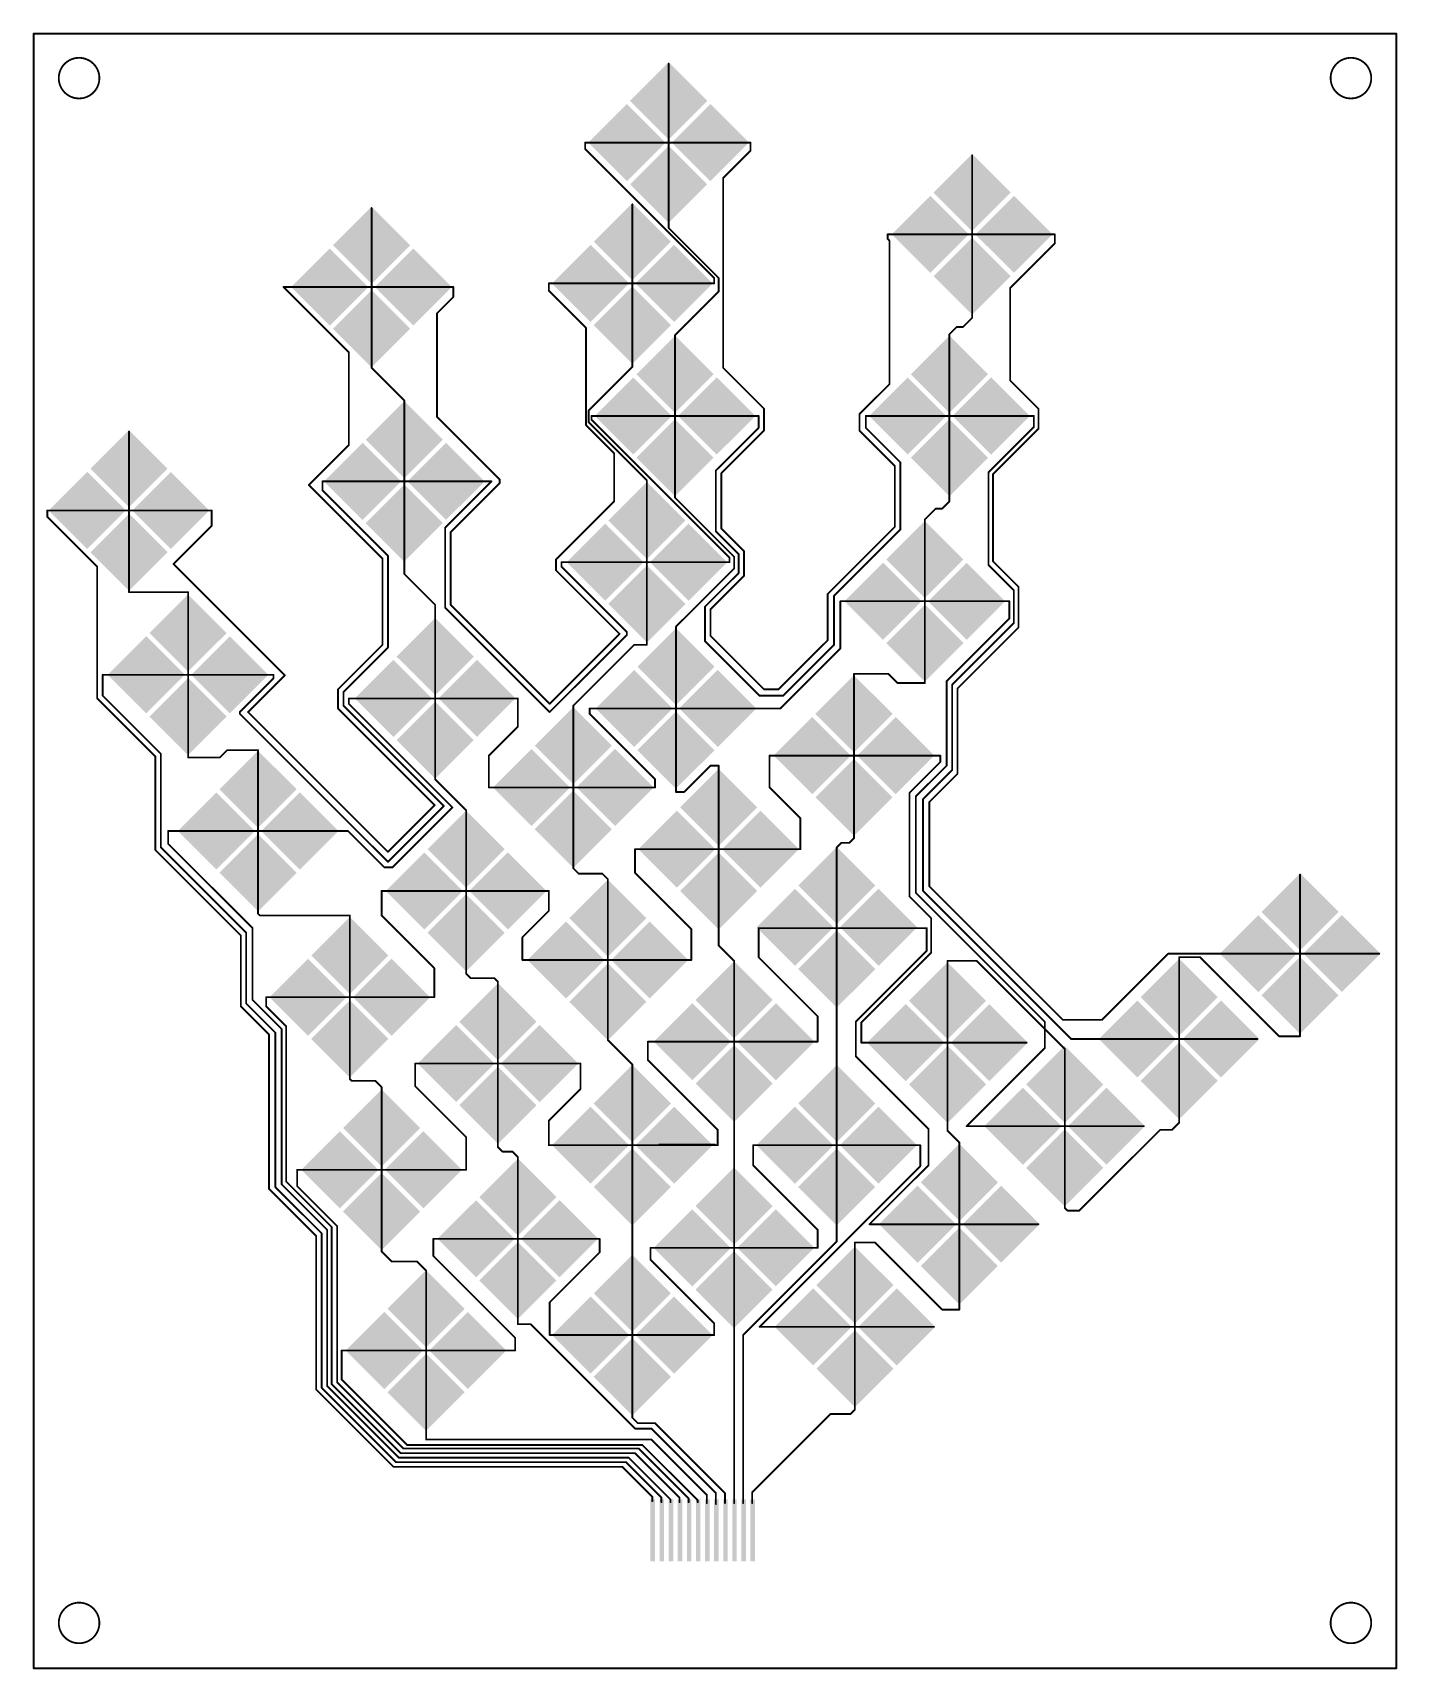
# Model space of a CAD drawing. Extents: x 0 to 150, y 0 to 180.
import ezdxf

# ---------------------------------------------------------------- set-up
doc = ezdxf.new("R2010")
doc.units = 0
for name, color, linetype in [('1', 12, 'CONTINUOUS'), ('16', 132, 'CONTINUOUS'), ('20', 31, 'CONTINUOUS')]:
    doc.layers.add(name, color=color, linetype=linetype)

# ---------------------------------------------------------------- blocks, each defined once
blk = doc.blocks.new('RECT')
blk.add_solid([(-0.5, -0.5), (0.5, -0.5), (-0.5, 0.5), (0.5, 0.5)])

msp = doc.modelspace()

# ---------------------------------------------------------------- linework, layer by layer
at = {"layer": '1'}
for points, const_width in [([(5, 172.8639, 1), (5, 177.3361, 1), (5, 172.8639)], 0.2), ([(145, 172.8639, 1), (145, 177.3361, 1), (145, 172.8639)], 0.2), ([(60.75, 168, 1), (60.65, 168)], 0.1), ([(60.7, 168.05, 1), (60.7, 167.95)], 0.1), ([(78.95, 168, 1), (78.85, 168)], 0.1), ([(78.9, 167.95, 1), (78.9, 168.05)], 0.1), ([(60.7354, 167.3354, 1), (60.6646, 167.2646)], 0.1), ([(60.65, 167.3, 1), (60.75, 167.3)], 0.1), ([(78.85, 167.1, 1), (78.95, 167.1)], 0.1), ([(78.9354, 167.0646, 1), (78.8646, 167.1354)], 0.1), ([(75.8646, 164.1354, 1), (75.9354, 164.0646)], 0.1), ([(75.95, 164.1, 1), (75.85, 164.1)], 0.1), ([(94.0354, 157.4354, 1), (93.9646, 157.3646)], 0.1), ([(94.05, 157.9, 1), (93.95, 157.9)], 0.1), ([(94, 157.95, 1), (94, 157.85)], 0.1), ([(93.95, 157.4, 1), (94.05, 157.4)], 0.1), ([(94.25, 157.2, 1), (94.15, 157.2)], 0.1), ([(94.1646, 157.1646, 1), (94.2354, 157.2354)], 0.1), ([(112.45, 157.9, 1), (112.35, 157.9)], 0.1), ([(112.35, 156.9, 1), (112.45, 156.9)], 0.1), ([(112.4354, 156.8646, 1), (112.3646, 156.9354)], 0.1), ([(112.4, 157.85, 1), (112.4, 157.95)], 0.1), ([(74.95, 153.1, 1), (74.85, 153.1)], 0.1), ([(74.8646, 153.0646, 1), (74.9354, 153.1354)], 0.1), ([(27.5354, 152.1354, 1), (27.4646, 152.0646)], 0.1), ([(27.5, 152.15, 1), (27.5, 152.05)], 0.1), ([(46.25, 152.1, 1), (46.15, 152.1)], 0.1), ([(46.2, 152.05, 1), (46.2, 152.15)], 0.1), ([(56.7354, 151.7354, 1), (56.6646, 151.6646)], 0.1), ([(56.75, 152.5, 1), (56.65, 152.5)], 0.1), ([(56.7, 152.55, 1), (56.7, 152.45)], 0.1), ([(56.65, 151.7, 1), (56.75, 151.7)], 0.1), ([(74.85, 152.5, 1), (74.95, 152.5)], 0.1), ([(74.9, 152.45, 1), (74.9, 152.55)], 0.1), ([(107.4646, 152.0354, 1), (107.5354, 151.9646)], 0.1), ([(107.55, 152, 1), (107.45, 152)], 0.1), ([(46.15, 151, 1), (46.25, 151)], 0.1), ([(46.2354, 150.9646, 1), (46.1646, 151.0354)], 0.1), ([(44.3646, 149.2354, 1), (44.4354, 149.1646)], 0.1), ([(44.45, 149.2, 1), (44.35, 149.2)], 0.1), ([(60.85, 147.6, 1), (60.75, 147.6)], 0.1), ([(60.7646, 147.5646, 1), (60.8354, 147.6354)], 0.1), ([(34.75, 144.9, 1), (34.65, 144.9)], 0.1), ([(34.6646, 144.8646, 1), (34.7354, 144.9354)], 0.1), ([(75.9354, 143.2354, 1), (75.8646, 143.1646)], 0.1), ([(75.85, 143.2, 1), (75.95, 143.2)], 0.1), ([(94.15, 141.4, 1), (94.25, 141.4)], 0.1), ([(94.2354, 141.3646, 1), (94.1646, 141.4354)], 0.1), ([(107.5354, 141.8354, 1), (107.4646, 141.7646)], 0.1), ([(107.45, 141.8, 1), (107.55, 141.8)], 0.1), ([(80.45, 138.7, 1), (80.35, 138.7)], 0.1), ([(80.3646, 138.6646, 1), (80.4354, 138.7354)], 0.1), ([(110.65, 138.7, 1), (110.55, 138.7)], 0.1), ([(110.5646, 138.6646, 1), (110.6354, 138.7354)], 0.1), ([(44.4354, 137.8354, 1), (44.3646, 137.7646)], 0.1), ([(44.35, 137.8, 1), (44.45, 137.8)], 0.1), ([(60.8354, 136.9354, 1), (60.7646, 136.8646)], 0.1), ([(61.4354, 137.5354, 1), (61.3646, 137.4646)], 0.1), ([(61.4, 137.95, 1), (61.4, 137.85)], 0.1), ([(61.45, 137.9, 1), (61.35, 137.9)], 0.1), ([(61.35, 137.5, 1), (61.45, 137.5)], 0.1), ([(79.85, 137.9, 1), (79.75, 137.9)], 0.1), ([(79.8, 137.85, 1), (79.8, 137.95)], 0.1), ([(90.8646, 138.1354, 1), (90.9354, 138.0646)], 0.1), ([(90.95, 138.1, 1), (90.85, 138.1)], 0.1), ([(91.65, 137.9, 1), (91.55, 137.9)], 0.1), ([(91.6, 137.95, 1), (91.6, 137.85)], 0.1), ([(110.15, 137.9, 1), (110.05, 137.9)], 0.1), ([(110.1, 137.85, 1), (110.1, 137.95)], 0.1), ([(60.75, 136.9, 1), (60.85, 136.9)], 0.1), ([(79.75, 136.6, 1), (79.85, 136.6)], 0.1), ([(79.8354, 136.5646, 1), (79.7646, 136.6354)], 0.1), ([(80.35, 136.3, 1), (80.45, 136.3)], 0.1), ([(80.4354, 136.2646, 1), (80.3646, 136.3354)], 0.1), ([(90.9354, 136.3354, 1), (90.8646, 136.2646)], 0.1), ([(90.85, 136.3, 1), (90.95, 136.3)], 0.1), ([(91.6354, 136.6354, 1), (91.5646, 136.5646)], 0.1), ([(91.55, 136.6, 1), (91.65, 136.6)], 0.1), ([(110.05, 136.7, 1), (110.15, 136.7)], 0.1), ([(110.1354, 136.6646, 1), (110.0646, 136.7354)], 0.1), ([(110.55, 136.5, 1), (110.65, 136.5)], 0.1), ([(110.6354, 136.4646, 1), (110.5646, 136.5354)], 0.1), ([(34.65, 134.7, 1), (34.75, 134.7)], 0.1), ([(34.7354, 134.6646, 1), (34.6646, 134.7354)], 0.1), ([(63.95, 133.8, 1), (63.85, 133.8)], 0.1), ([(63.8646, 133.7646, 1), (63.9354, 133.8354)], 0.1), ([(75.0646, 131.9354, 1), (75.1354, 131.8646)], 0.1), ([(75.15, 131.9, 1), (75.05, 131.9)], 0.1), ([(75.6646, 131.6354, 1), (75.7354, 131.5646)], 0.1), ([(75.75, 131.6, 1), (75.65, 131.6)], 0.1), ([(94.85, 132.4, 1), (94.75, 132.4)], 0.1), ([(94.7646, 132.3646, 1), (94.8354, 132.4354)], 0.1), ([(95.45, 132.8, 1), (95.35, 132.8)], 0.1), ([(95.3646, 132.7646, 1), (95.4354, 132.8354)], 0.1), ([(105.0646, 131.7354, 1), (105.1354, 131.6646)], 0.1), ([(105.15, 131.7, 1), (105.05, 131.7)], 0.1), ([(105.5646, 131.5354, 1), (105.6354, 131.4646)], 0.1), ([(105.65, 131.5, 1), (105.55, 131.5)], 0.1), ([(30.3354, 130.3354, 1), (30.2646, 130.2646)], 0.1), ([(30.2646, 130.3354, 1), (30.3354, 130.2646)], 0.1), ([(31.8354, 129.7354, 1), (31.7646, 129.6646)], 0.1), ([(31.85, 130.7, 1), (31.75, 130.7)], 0.1), ([(31.8, 130.75, 1), (31.8, 130.65)], 0.1), ([(31.75, 129.7, 1), (31.85, 129.7)], 0.1), ([(50.4354, 130.6646, 1), (50.3646, 130.7354)], 0.1), ([(50.4, 130.65, 1), (50.4, 130.75)], 0.1), ([(51.35, 130.9, 1), (51.25, 130.9)], 0.1), ([(51.25, 130.5, 1), (51.35, 130.5)], 0.1), ([(51.2646, 130.8646, 1), (51.3354, 130.9354)], 0.1), ([(51.3354, 130.4646, 1), (51.2646, 130.5354)], 0.1), ([(63.85, 128.5, 1), (63.95, 128.5)], 0.1), ([(63.9354, 128.4646, 1), (63.8646, 128.5354)], 0.1), ([(1.5354, 126.8354, 1), (1.4646, 126.7646)], 0.1), ([(1.5, 127.55, 1), (1.5, 127.45)], 0.1), ([(1.55, 127.5, 1), (1.45, 127.5)], 0.1), ([(1.45, 126.8, 1), (1.55, 126.8)], 0.1), ([(19.65, 127.5, 1), (19.55, 127.5)], 0.1), ([(19.6, 127.45, 1), (19.6, 127.55)], 0.1), ([(19.55, 125.8, 1), (19.65, 125.8)], 0.1), ([(19.6354, 125.7646, 1), (19.5646, 125.8354)], 0.1), ([(45.2646, 125.6354, 1), (45.3354, 125.5646)], 0.1), ([(45.35, 125.6, 1), (45.25, 125.6)], 0.1), ([(45.8646, 125.1354, 1), (45.9354, 125.0646)], 0.1), ([(45.95, 125.1, 1), (45.85, 125.1)], 0.1), ([(75.1354, 125.2354, 1), (75.0646, 125.1646)], 0.1), ([(75.05, 125.2, 1), (75.15, 125.2)], 0.1), ([(75.7354, 125.5354, 1), (75.6646, 125.4646)], 0.1), ([(75.65, 125.5, 1), (75.75, 125.5)], 0.1), ([(94.75, 125.7, 1), (94.85, 125.7)], 0.1), ([(94.8354, 125.6646, 1), (94.7646, 125.7354)], 0.1), ([(95.35, 125.4, 1), (95.45, 125.4)], 0.1), ([(95.4354, 125.3646, 1), (95.3646, 125.4354)], 0.1), ([(39.05, 122.5, 1), (38.95, 122.5)], 0.1), ([(38.9646, 122.4646, 1), (39.0354, 122.5354)], 0.1), ([(77.65, 122.7, 1), (77.55, 122.7)], 0.1), ([(77.5646, 122.6646, 1), (77.6354, 122.7354)], 0.1), ([(78.25, 123, 1), (78.15, 123)], 0.1), ([(78.1646, 122.9646, 1), (78.2354, 123.0354)], 0.1), ([(7.05, 121.3, 1), (6.95, 121.3)], 0.1), ([(6.9646, 121.2646, 1), (7.0354, 121.3354)], 0.1), ([(15.4354, 121.6354, 1), (15.3646, 121.5646)], 0.1), ([(15.3646, 121.6354, 1), (15.4354, 121.5646)], 0.1), ([(38.45, 122.2, 1), (38.35, 122.2)], 0.1), ([(38.3646, 122.1646, 1), (38.4354, 122.2354)], 0.1), ([(57.4646, 122.1354, 1), (57.5354, 122.0646)], 0.1), ([(57.5354, 120.9354, 1), (57.4646, 120.8646)], 0.1), ([(57.55, 122.1, 1), (57.45, 122.1)], 0.1), ([(57.45, 120.9, 1), (57.55, 120.9)], 0.1), ([(58.1354, 121.3354, 1), (58.0646, 121.2646)], 0.1), ([(58.15, 121.8, 1), (58.05, 121.8)], 0.1), ([(58.1, 121.85, 1), (58.1, 121.75)], 0.1), ([(58.05, 121.3, 1), (58.15, 121.3)], 0.1), ([(76.65, 122.3, 1), (76.55, 122.3)], 0.1), ([(76.55, 121.8, 1), (76.65, 121.8)], 0.1), ([(76.5646, 122.2646, 1), (76.6354, 122.3354)], 0.1), ([(76.6, 121.75, 1), (76.6, 121.85)], 0.1), ([(105.1354, 121.5354, 1), (105.0646, 121.4646)], 0.1), ([(105.05, 121.5, 1), (105.15, 121.5)], 0.1), ([(105.6354, 121.9354, 1), (105.5646, 121.8646)], 0.1), ([(105.55, 121.9, 1), (105.65, 121.9)], 0.1), ([(77.55, 120.6, 1), (77.65, 120.6)], 0.1), ([(77.6354, 120.5646, 1), (77.5646, 120.6354)], 0.1), ([(78.15, 120.3, 1), (78.25, 120.3)], 0.1), ([(78.2354, 120.2646, 1), (78.1646, 120.3354)], 0.1), ([(108.45, 119.1, 1), (108.35, 119.1)], 0.1), ([(108.3646, 119.0646, 1), (108.4354, 119.1354)], 0.1), ([(45.9354, 117.1354, 1), (45.8646, 117.0646)], 0.1), ([(45.85, 117.1, 1), (45.95, 117.1)], 0.1), ([(87.3646, 118.3354, 1), (87.4354, 118.2646)], 0.1), ([(87.45, 118.3, 1), (87.35, 118.3)], 0.1), ([(88.0646, 118.1354, 1), (88.1354, 118.0646)], 0.1), ([(88.15, 118.1, 1), (88.05, 118.1)], 0.1), ([(88.85, 117.5, 1), (88.75, 117.5)], 0.1), ([(88.8, 117.55, 1), (88.8, 117.45)], 0.1), ([(107.45, 117.5, 1), (107.35, 117.5)], 0.1), ([(107.4, 117.45, 1), (107.4, 117.55)], 0.1), ([(107.95, 118.7, 1), (107.85, 118.7)], 0.1), ([(107.8646, 118.6646, 1), (107.9354, 118.7354)], 0.1), ([(45.3354, 116.8354, 1), (45.2646, 116.7646)], 0.1), ([(45.25, 116.8, 1), (45.35, 116.8)], 0.1), ([(73.8646, 116.9354, 1), (73.9354, 116.8646)], 0.1), ([(73.95, 116.9, 1), (73.85, 116.9)], 0.1), ([(74.4646, 116.6354, 1), (74.5354, 116.5646)], 0.1), ([(74.55, 116.6, 1), (74.45, 116.6)], 0.1), ([(107.35, 115.6, 1), (107.45, 115.6)], 0.1), ([(107.4354, 115.5646, 1), (107.3646, 115.6354)], 0.1), ([(64.5354, 113.8646, 1), (64.4646, 113.9354)], 0.1), ([(64.4646, 113.8646, 1), (64.5354, 113.9354)], 0.1), ([(65.35, 114.1, 1), (65.25, 114.1)], 0.1), ([(65.25, 113.8, 1), (65.35, 113.8)], 0.1), ([(65.2646, 114.0646, 1), (65.3354, 114.1354)], 0.1), ([(65.3354, 113.7646, 1), (65.2646, 113.8354)], 0.1), ([(74.5354, 113.7354, 1), (74.4646, 113.6646)], 0.1), ([(74.45, 113.7, 1), (74.55, 113.7)], 0.1), ([(107.85, 115.1, 1), (107.95, 115.1)], 0.1), ([(107.9354, 115.0646, 1), (107.8646, 115.1354)], 0.1), ([(108.35, 114.6, 1), (108.45, 114.6)], 0.1), ([(108.4354, 114.5646, 1), (108.3646, 114.6354)], 0.1), ([(38.35, 112.7, 1), (38.45, 112.7)], 0.1), ([(38.4354, 112.6646, 1), (38.3646, 112.7354)], 0.1), ([(38.95, 112.4, 1), (39.05, 112.4)], 0.1), ([(39.0354, 112.3646, 1), (38.9646, 112.4354)], 0.1), ([(73.9354, 113.1354, 1), (73.8646, 113.0646)], 0.1), ([(73.85, 113.1, 1), (73.95, 113.1)], 0.1), ([(87.35, 113.2, 1), (87.45, 113.2)], 0.1), ([(87.4354, 113.1646, 1), (87.3646, 113.2354)], 0.1), ([(88.05, 112.7, 1), (88.15, 112.7)], 0.1), ([(88.1354, 112.6646, 1), (88.0646, 112.7354)], 0.1), ([(88.75, 112.3, 1), (88.85, 112.3)], 0.1), ([(88.8354, 112.2646, 1), (88.7646, 112.3354)], 0.1), ([(7.65, 109.4, 1), (7.55, 109.4)], 0.1), ([(7.6, 109.45, 1), (7.6, 109.35)], 0.1), ([(26.45, 109.4, 1), (26.35, 109.4)], 0.1), ([(26.35, 109, 1), (26.45, 109)], 0.1), ([(26.4354, 108.9646, 1), (26.3646, 109.0354)], 0.1), ([(26.4, 109.35, 1), (26.4, 109.45)], 0.1), ([(27.6854, 109.3146, 1), (27.6146, 109.3854)], 0.1), ([(27.6146, 109.3146, 1), (27.6854, 109.3854)], 0.1), ([(100.4646, 108.7354, 1), (100.5354, 108.6646)], 0.1), ([(100.55, 108.7, 1), (100.45, 108.7)], 0.1), ([(101.0646, 108.3354, 1), (101.1354, 108.2646)], 0.1), ([(101.15, 108.3, 1), (101.05, 108.3)], 0.1), ([(7.0354, 106.8354, 1), (6.9646, 106.7646)], 0.1), ([(6.95, 106.8, 1), (7.05, 106.8)], 0.1), ([(7.6354, 107.1354, 1), (7.5646, 107.0646)], 0.1), ([(7.55, 107.1, 1), (7.65, 107.1)], 0.1), ([(33.4646, 107.8354, 1), (33.5354, 107.7646)], 0.1), ([(33.55, 107.8, 1), (33.45, 107.8)], 0.1), ([(34.0646, 107.5354, 1), (34.1354, 107.4646)], 0.1), ([(34.15, 107.5, 1), (34.05, 107.5)], 0.1), ([(34.75, 106.8, 1), (34.65, 106.8)], 0.1), ([(34.7, 106.85, 1), (34.7, 106.75)], 0.1), ([(53.35, 106.8, 1), (53.25, 106.8)], 0.1), ([(53.3, 106.75, 1), (53.3, 106.85)], 0.1), ([(79.9, 107.15, 1), (79.9, 107.05)], 0.1), ([(79.8646, 107.0646, 1), (79.9354, 107.1354)], 0.1), ([(80.4, 107.85, 1), (80.4, 107.75)], 0.1), ([(80.3646, 107.7646, 1), (80.4354, 107.8354)], 0.1), ([(81.9646, 107.8354, 1), (82.0354, 107.7646)], 0.1), ([(82, 107.75, 1), (82, 107.85)], 0.1), ([(82.4646, 107.1354, 1), (82.5354, 107.0646)], 0.1), ([(82.5, 107.05, 1), (82.5, 107.15)], 0.1), ([(101.6646, 107.9354, 1), (101.7354, 107.8646)], 0.1), ([(101.75, 107.9, 1), (101.65, 107.9)], 0.1), ([(22.6646, 105.3354, 1), (22.7354, 105.2646)], 0.1), ([(22.7354, 105.1354, 1), (22.6646, 105.0646)], 0.1), ([(22.75, 105.3, 1), (22.65, 105.3)], 0.1), ([(22.65, 105.1, 1), (22.75, 105.1)], 0.1), ([(23.6354, 105.3354, 1), (23.5646, 105.2646)], 0.1), ([(23.5646, 105.3354, 1), (23.6354, 105.2646)], 0.1), ([(33.5354, 105.7354, 1), (33.4646, 105.6646)], 0.1), ([(33.45, 105.7, 1), (33.55, 105.7)], 0.1), ([(34.1354, 106.0354, 1), (34.0646, 105.9646)], 0.1), ([(34.05, 106, 1), (34.15, 106)], 0.1), ([(34.7354, 106.2354, 1), (34.6646, 106.1646)], 0.1), ([(34.65, 106.2, 1), (34.75, 106.2)], 0.1), ([(56.7646, 106.2354, 1), (56.8354, 106.1646)], 0.1), ([(56.7646, 105.3354, 1), (56.8354, 105.2646)], 0.1), ([(56.7646, 106.1646, 1), (56.8354, 106.2354)], 0.1), ([(56.7646, 105.2646, 1), (56.8354, 105.3354)], 0.1), ([(61.2354, 105.1354, 1), (61.1646, 105.0646)], 0.1), ([(61.25, 105.7, 1), (61.15, 105.7)], 0.1), ([(61.2, 105.75, 1), (61.2, 105.65)], 0.1), ([(61.15, 105.1, 1), (61.25, 105.1)], 0.1), ([(82.1646, 105.7354, 1), (82.2354, 105.6646)], 0.1), ([(82.2, 105.65, 1), (82.2, 105.75)], 0.1), ([(53.25, 103.7, 1), (53.35, 103.7)], 0.1), ([(53.3354, 103.6646, 1), (53.2646, 103.7354)], 0.1), ([(13.45, 100.4, 1), (13.35, 100.4)], 0.1), ([(13.3646, 100.3646, 1), (13.4354, 100.4354)], 0.1), ([(14.05, 100.7, 1), (13.95, 100.7)], 0.1), ([(13.9646, 100.6646, 1), (14.0354, 100.7354)], 0.1), ([(50.0646, 100.5354, 1), (50.1354, 100.4646)], 0.1), ([(50.15, 100.5, 1), (50.05, 100.5)], 0.1), ([(81.05, 100.5, 1), (80.95, 100.5)], 0.1), ([(81, 100.55, 1), (81, 100.45)], 0.1), ([(99.85, 100.5, 1), (99.75, 100.5)], 0.1), ([(99.75, 99.8, 1), (99.85, 99.8)], 0.1), ([(99.8354, 99.7646, 1), (99.7646, 99.8354)], 0.1), ([(99.8, 100.45, 1), (99.8, 100.55)], 0.1), ([(100.45, 99.4, 1), (100.55, 99.4)], 0.1), ([(100.5354, 99.3646, 1), (100.4646, 99.4354)], 0.1), ([(68.45, 97.9, 1), (68.35, 97.9)], 0.1), ([(68.3646, 97.8646, 1), (68.4354, 97.9354)], 0.1), ([(101.05, 98.9, 1), (101.15, 98.9)], 0.1), ([(101.1354, 98.8646, 1), (101.0646, 98.9354)], 0.1), ([(101.65, 98.5, 1), (101.75, 98.5)], 0.1), ([(101.7354, 98.4646, 1), (101.6646, 98.5354)], 0.1), ([(50.1, 97.05, 1), (50.1, 96.95)], 0.1), ([(50.05, 97, 1), (50.15, 97)], 0.1), ([(68.35, 97, 1), (68.45, 97)], 0.1), ([(68.4, 96.95, 1), (68.4, 97.05)], 0.1), ([(81.0354, 97.0354, 1), (80.9646, 96.9646)], 0.1), ([(80.95, 97, 1), (81.05, 97)], 0.1), ([(96.3646, 96.4354, 1), (96.4354, 96.3646)], 0.1), ([(96.45, 96.4, 1), (96.35, 96.4)], 0.1), ([(97.0646, 96.0354, 1), (97.1354, 95.9646)], 0.1), ([(97.15, 96, 1), (97.05, 96)], 0.1), ([(97.8646, 95.7354, 1), (97.9354, 95.6646)], 0.1), ([(97.95, 95.7, 1), (97.85, 95.7)], 0.1), ([(44.1854, 95.0146, 1), (44.1146, 95.0854)], 0.1), ([(44.1146, 95.0146, 1), (44.1854, 95.0854)], 0.1), ([(45.1854, 94.9146, 1), (45.1146, 94.9854)], 0.1), ([(45.1146, 94.9146, 1), (45.1854, 94.9854)], 0.1), ([(46.1354, 94.7646, 1), (46.0646, 94.8354)], 0.1), ([(46.0646, 94.7646, 1), (46.1354, 94.8354)], 0.1), ([(98.5646, 95.4354, 1), (98.6354, 95.3646)], 0.1), ([(98.65, 95.4, 1), (98.55, 95.4)], 0.1), ([(14.85, 92.2, 1), (14.75, 92.2)], 0.1), ([(14.8, 92.25, 1), (14.8, 92.15)], 0.1), ([(34.6354, 92.2354, 1), (34.5646, 92.1646)], 0.1), ([(34.6, 92.15, 1), (34.6, 92.25)], 0.1), ([(84.45, 93.6, 1), (84.35, 93.6)], 0.1), ([(84.3646, 93.5646, 1), (84.4354, 93.6354)], 0.1), ([(13.4354, 90.1354, 1), (13.3646, 90.0646)], 0.1), ([(13.35, 90.1, 1), (13.45, 90.1)], 0.1), ([(14.0354, 90.4354, 1), (13.9646, 90.3646)], 0.1), ([(13.95, 90.4, 1), (14.05, 90.4)], 0.1), ([(14.8354, 90.8354, 1), (14.7646, 90.7646)], 0.1), ([(14.75, 90.8, 1), (14.85, 90.8)], 0.1), ([(66.2, 90.25, 1), (66.2, 90.15)], 0.1), ([(66.25, 90.2, 1), (66.15, 90.2)], 0.1), ([(84.35, 90.2, 1), (84.45, 90.2)], 0.1), ([(84.4, 90.15, 1), (84.4, 90.25)], 0.1), ([(38.6, 88.25, 1), (38.6, 88.15)], 0.1), ([(38.9646, 89.9354, 1), (39.0354, 89.8646)], 0.1), ([(38.9646, 88.8354, 1), (39.0354, 88.7646)], 0.1), ([(38.9646, 89.8646, 1), (39.0354, 89.9354)], 0.1), ([(38.9646, 88.7646, 1), (39.0354, 88.8354)], 0.1), ([(39.5, 88.15, 1), (39.5, 88.25)], 0.1), ([(38.5646, 88.1646, 1), (38.6354, 88.2354)], 0.1), ([(39.4646, 88.2354, 1), (39.5354, 88.1646)], 0.1), ([(66.2354, 87.6354, 1), (66.1646, 87.5646)], 0.1), ([(66.15, 87.6, 1), (66.25, 87.6)], 0.1), ([(38.35, 85.6, 1), (38.25, 85.6)], 0.1), ([(38.3, 85.65, 1), (38.3, 85.55)], 0.1), ([(56.75, 85.6, 1), (56.65, 85.6)], 0.1), ([(56.7, 85.55, 1), (56.7, 85.65)], 0.1), ([(96.4354, 85.0354, 1), (96.3646, 84.9646)], 0.1), ([(96.35, 85, 1), (96.45, 85)], 0.1), ([(97.1354, 85.4354, 1), (97.0646, 85.3646)], 0.1), ([(97.05, 85.4, 1), (97.15, 85.4)], 0.1), ([(97.9354, 85.6354, 1), (97.8646, 85.5646)], 0.1), ([(97.85, 85.6, 1), (97.95, 85.6)], 0.1), ([(98.6354, 86.1354, 1), (98.5646, 86.0646)], 0.1), ([(98.55, 86.1, 1), (98.65, 86.1)], 0.1), ([(38.3354, 82.9354, 1), (38.2646, 82.8646)], 0.1), ([(38.25, 82.9, 1), (38.35, 82.9)], 0.1), ([(56.65, 83.4, 1), (56.75, 83.4)], 0.1), ([(56.7354, 83.3646, 1), (56.6646, 83.4354)], 0.1), ([(23.45, 81, 1), (23.35, 81)], 0.1), ([(24.15, 81.5, 1), (24.05, 81.5)], 0.1), ([(24.0646, 81.4646, 1), (24.1354, 81.5354)], 0.1), ([(72.45, 81.4, 1), (72.35, 81.4)], 0.1), ([(72.3646, 81.3646, 1), (72.4354, 81.4354)], 0.1), ([(79.85, 81.5, 1), (79.75, 81.5)], 0.1), ([(79.8, 81.55, 1), (79.8, 81.45)], 0.1), ([(98.35, 81.5, 1), (98.25, 81.5)], 0.1), ([(98.3, 81.45, 1), (98.3, 81.55)], 0.1), ([(98.85, 82.6, 1), (98.75, 82.6)], 0.1), ([(98.7646, 82.5646, 1), (98.8354, 82.6354)], 0.1), ([(22.85, 80.7, 1), (22.75, 80.7)], 0.1), ([(22.7646, 80.6646, 1), (22.8354, 80.7354)], 0.1), ([(23.3646, 80.9646, 1), (23.4354, 81.0354)], 0.1), ([(53.7646, 80.5354, 1), (53.8354, 80.4646)], 0.1), ([(53.85, 80.5, 1), (53.75, 80.5)], 0.1), ([(53.8, 78.05, 1), (53.8, 77.95)], 0.1), ([(53.75, 78, 1), (53.85, 78)], 0.1), ([(72.35, 78, 1), (72.45, 78)], 0.1), ([(72.4, 77.95, 1), (72.4, 78.05)], 0.1), ([(79.8354, 78.3354, 1), (79.7646, 78.2646)], 0.1), ([(79.75, 78.3, 1), (79.85, 78.3)], 0.1), ([(98.25, 79, 1), (98.35, 79)], 0.1), ([(98.3354, 78.9646, 1), (98.2646, 79.0354)], 0.1), ([(98.75, 78.8, 1), (98.85, 78.8)], 0.1), ([(98.8354, 78.7646, 1), (98.7646, 78.8354)], 0.1), ([(124.9, 78.75, 1), (124.9, 78.65)], 0.1), ([(124.9354, 78.6646, 1), (124.8646, 78.7354)], 0.1), ([(148.12, 78.65, 1), (148.12, 78.75)], 0.1), ([(44.15, 77.1, 1), (44.05, 77.1)], 0.1), ([(44.0646, 77.0646, 1), (44.1354, 77.1354)], 0.1), ([(25.65, 73.9, 1), (25.55, 73.9)], 0.1), ([(25.6, 73.95, 1), (25.6, 73.85)], 0.1), ([(44.05, 73.9, 1), (44.15, 73.9)], 0.1), ([(44.1, 73.85, 1), (44.1, 73.95)], 0.1), ([(22.8354, 72.9354, 1), (22.7646, 72.8646)], 0.1), ([(22.75, 72.9, 1), (22.85, 72.9)], 0.1), ([(23.4354, 73.2354, 1), (23.3646, 73.1646)], 0.1), ([(23.35, 73.2, 1), (23.45, 73.2)], 0.1), ([(24.1354, 73.6354, 1), (24.0646, 73.5646)], 0.1), ([(24.05, 73.6, 1), (24.15, 73.6)], 0.1), ([(25.6354, 72.9354, 1), (25.5646, 72.8646)], 0.1), ([(25.55, 72.9, 1), (25.65, 72.9)], 0.1), ([(27.35, 70.4, 1), (27.25, 70.4)], 0.1), ([(27.2646, 70.3646, 1), (27.3354, 70.4354)], 0.1), ([(27.85, 70.7, 1), (27.75, 70.7)], 0.1), ([(27.7646, 70.6646, 1), (27.8354, 70.7354)], 0.1), ([(86.35, 71.8, 1), (86.25, 71.8)], 0.1), ([(86.2646, 71.7646, 1), (86.3354, 71.8354)], 0.1), ([(90.4646, 71.2354, 1), (90.5354, 71.1646)], 0.1), ([(90.55, 71.2, 1), (90.45, 71.2)], 0.1), ([(91.0646, 71.1354, 1), (91.1354, 71.0646)], 0.1), ([(91.15, 71.1, 1), (91.05, 71.1)], 0.1), ([(111.35, 71.2, 1), (111.25, 71.2)], 0.1), ([(111.2646, 71.1646, 1), (111.3354, 71.2354)], 0.1), ([(113.3, 71.45, 1), (113.3, 71.35)], 0.1), ([(113.2646, 71.3646, 1), (113.3354, 71.4354)], 0.1), ([(117.5646, 71.4354, 1), (117.6354, 71.3646)], 0.1), ([(117.6, 71.35, 1), (117.6, 71.45)], 0.1), ([(25.95, 69.8, 1), (25.85, 69.8)], 0.1), ([(25.8646, 69.7646, 1), (25.9354, 69.8354)], 0.1), ([(26.65, 70, 1), (26.55, 70)], 0.1), ([(26.5646, 69.9646, 1), (26.6354, 70.0354)], 0.1), ([(67.65, 69, 1), (67.55, 69)], 0.1), ([(67.6, 69.05, 1), (67.6, 68.95)], 0.1), ([(86.25, 69, 1), (86.35, 69)], 0.1), ([(86.3, 68.95, 1), (86.3, 69.05)], 0.1), ([(91.1, 68.95, 1), (91.1, 68.85)], 0.1), ([(91.05, 68.9, 1), (91.15, 68.9)], 0.1), ([(109.3, 68.85, 1), (109.3, 68.95)], 0.1), ([(114.2, 69.35, 1), (114.2, 69.25)], 0.1), ([(114.1646, 69.2646, 1), (114.2354, 69.3354)], 0.1), ([(134.7, 69.25, 1), (134.7, 69.35)], 0.1), ([(42.05, 66.6, 1), (41.95, 66.6)], 0.1), ([(42, 66.65, 1), (42, 66.55)], 0.1), ([(60.25, 66.6, 1), (60.15, 66.6)], 0.1), ([(60.2, 66.55, 1), (60.2, 66.65)], 0.1), ([(67.6354, 67.0354, 1), (67.5646, 66.9646)], 0.1), ([(67.55, 67, 1), (67.65, 67)], 0.1), ([(90.5354, 67.4354, 1), (90.4646, 67.3646)], 0.1), ([(90.45, 67.4, 1), (90.55, 67.4)], 0.1), ([(111.25, 68.3, 1), (111.35, 68.3)], 0.1), ([(111.3354, 68.2646, 1), (111.2646, 68.3354)], 0.1), ([(42.0354, 64.1354, 1), (41.9646, 64.0646)], 0.1), ([(41.95, 64.1, 1), (42.05, 64.1)], 0.1), ([(60.15, 63.8, 1), (60.25, 63.8)], 0.1), ([(60.2354, 63.7646, 1), (60.1646, 63.8354)], 0.1), ([(56.6646, 60.3354, 1), (56.7354, 60.2646)], 0.1), ([(56.75, 60.3, 1), (56.65, 60.3)], 0.1), ([(98.55, 59.4, 1), (98.45, 59.4)], 0.1), ([(98.4646, 59.3646, 1), (98.5354, 59.4354)], 0.1), ([(102.6646, 59.7354, 1), (102.7354, 59.6646)], 0.1), ([(102.7, 59.75, 1), (102.7, 59.65)], 0.1), ([(122.2, 59.65, 1), (122.2, 59.75)], 0.1), ([(47.65, 58.5, 1), (47.55, 58.5)], 0.1), ([(47.5646, 58.4646, 1), (47.6354, 58.5354)], 0.1), ([(56.7, 57.65, 1), (56.7, 57.55)], 0.1), ([(68.8768, 57.7268, 1), (68.8768, 57.6268)], 0.1), ([(74.9768, 57.6268, 1), (74.9768, 57.7268)], 0.1), ([(75.35, 59.3, 1), (75.25, 59.3)], 0.1), ([(75.2646, 59.2646, 1), (75.3354, 59.3354)], 0.1), ([(75.3, 57.55, 1), (75.3, 57.65)], 0.1), ([(79.25, 57.6, 1), (79.15, 57.6)], 0.1), ([(79.2, 57.65, 1), (79.2, 57.55)], 0.1), ([(97.65, 57.6, 1), (97.55, 57.6)], 0.1), ([(97.6, 57.55, 1), (97.6, 57.65)], 0.1), ([(56.65, 57.6, 1), (56.75, 57.6)], 0.1), ([(75.25, 57.6, 1), (75.35, 57.6)], 0.1), ([(29.05, 54.9, 1), (28.95, 54.9)], 0.1), ([(29, 54.95, 1), (29, 54.85)], 0.1), ([(47.55, 54.9, 1), (47.65, 54.9)], 0.1), ([(47.6, 54.85, 1), (47.6, 54.95)], 0.1), ([(79.2354, 55.4354, 1), (79.1646, 55.3646)], 0.1), ([(79.15, 55.4, 1), (79.25, 55.4)], 0.1), ([(97.55, 55.3, 1), (97.65, 55.3)], 0.1), ([(97.6354, 55.2646, 1), (97.5646, 55.3354)], 0.1), ([(98.45, 55.4, 1), (98.55, 55.4)], 0.1), ([(98.5354, 55.3646, 1), (98.4646, 55.4354)], 0.1), ([(25.9354, 52.8354, 1), (25.8646, 52.7646)], 0.1), ([(25.85, 52.8, 1), (25.95, 52.8)], 0.1), ([(26.6354, 53.0354, 1), (26.5646, 52.9646)], 0.1), ([(26.55, 53, 1), (26.65, 53)], 0.1), ([(27.3354, 53.3354, 1), (27.2646, 53.2646)], 0.1), ([(27.25, 53.3, 1), (27.35, 53.3)], 0.1), ([(27.8354, 53.6354, 1), (27.7646, 53.5646)], 0.1), ([(27.75, 53.6, 1), (27.85, 53.6)], 0.1), ([(29.0354, 53.1354, 1), (28.9646, 53.0646)], 0.1), ([(28.95, 53.1, 1), (29.05, 53.1)], 0.1), ([(32.85, 48.6, 1), (32.75, 48.6)], 0.1), ([(32.7646, 48.5646, 1), (32.8354, 48.6354)], 0.1), ([(33.45, 48.7, 1), (33.35, 48.7)], 0.1), ([(33.3646, 48.6646, 1), (33.4354, 48.7354)], 0.1), ([(91.9646, 48.9354, 1), (92.0354, 48.8646)], 0.1), ([(92, 48.95, 1), (92, 48.85)], 0.1), ([(110.6, 48.85, 1), (110.6, 48.95)], 0.1), ([(31.15, 47.6, 1), (31.05, 47.6)], 0.1), ([(31.0646, 47.5646, 1), (31.1354, 47.6354)], 0.1), ([(31.75, 47.9, 1), (31.65, 47.9)], 0.1), ([(31.6646, 47.8646, 1), (31.7354, 47.9354)], 0.1), ([(32.35, 48.3, 1), (32.25, 48.3)], 0.1), ([(32.2646, 48.2646, 1), (32.3354, 48.3354)], 0.1), ([(44.05, 47.3, 1), (43.95, 47.3)], 0.1), ([(44, 47.35, 1), (44, 47.25)], 0.1), ([(62.35, 47.3, 1), (62.25, 47.3)], 0.1), ([(62.3, 47.25, 1), (62.3, 47.35)], 0.1), ([(86.35, 48.3, 1), (86.25, 48.3)], 0.1), ([(86.2646, 48.2646, 1), (86.3354, 48.3354)], 0.1), ([(44.0354, 45.4354, 1), (43.9646, 45.3646)], 0.1), ([(43.95, 45.4, 1), (44.05, 45.4)], 0.1), ([(62.25, 45.8, 1), (62.35, 45.8)], 0.1), ([(62.3354, 45.7646, 1), (62.2646, 45.8354)], 0.1), ([(67.9354, 45.0354, 1), (67.8646, 44.9646)], 0.1), ([(67.95, 46.3, 1), (67.85, 46.3)], 0.1), ([(67.9, 46.35, 1), (67.9, 46.25)], 0.1), ([(86.25, 46.3, 1), (86.35, 46.3)], 0.1), ([(86.3, 46.25, 1), (86.3, 46.35)], 0.1), ([(67.85, 45, 1), (67.95, 45)], 0.1), ([(56.7646, 40.3354, 1), (56.8354, 40.2646)], 0.1), ([(56.85, 40.3, 1), (56.75, 40.3)], 0.1), ([(74.95, 38, 1), (74.85, 38)], 0.1), ([(74.8646, 37.9646, 1), (74.9354, 38.0354)], 0.1), ([(53.05, 36.4, 1), (52.95, 36.4)], 0.1), ([(52.9646, 36.3646, 1), (53.0354, 36.4354)], 0.1), ([(56.8, 36.75, 1), (56.8, 36.65)], 0.1), ([(56.75, 36.7, 1), (56.85, 36.7)], 0.1), ([(74.85, 36.7, 1), (74.95, 36.7)], 0.1), ([(74.9, 36.65, 1), (74.9, 36.75)], 0.1), ([(79.8646, 37.6354, 1), (79.9354, 37.5646)], 0.1), ([(79.9, 37.65, 1), (79.9, 37.55)], 0.1), ([(99.1, 37.55, 1), (99.1, 37.65)], 0.1), ([(33.95, 35, 1), (33.85, 35)], 0.1), ([(33.9, 35.05, 1), (33.9, 34.95)], 0.1), ([(52.95, 35, 1), (53.05, 35)], 0.1), ([(53, 34.95, 1), (53, 35.05)], 0.1), ([(31.1354, 30.7354, 1), (31.0646, 30.6646)], 0.1), ([(31.05, 30.7, 1), (31.15, 30.7)], 0.1), ([(31.7354, 30.9354, 1), (31.6646, 30.8646)], 0.1), ([(31.65, 30.9, 1), (31.75, 30.9)], 0.1), ([(32.3354, 31.1354, 1), (32.2646, 31.0646)], 0.1), ([(32.25, 31.1, 1), (32.35, 31.1)], 0.1), ([(32.8354, 31.3354, 1), (32.7646, 31.2646)], 0.1), ([(32.75, 31.3, 1), (32.85, 31.3)], 0.1), ([(33.4354, 31.5354, 1), (33.3646, 31.4646)], 0.1), ([(33.35, 31.5, 1), (33.45, 31.5)], 0.1), ([(33.9354, 31.8354, 1), (33.8646, 31.7646)], 0.1), ([(33.85, 31.8, 1), (33.95, 31.8)], 0.1), ([(40.4, 23.75, 1), (40.4, 23.65)], 0.1), ([(40.3646, 23.6646, 1), (40.4354, 23.7354)], 0.1), ([(40.7, 24.25, 1), (40.7, 24.15)], 0.1), ([(40.6646, 24.1646, 1), (40.7354, 24.2354)], 0.1), ([(41.1, 24.65, 1), (41.1, 24.55)], 0.1), ([(41.0646, 24.5646, 1), (41.1354, 24.6354)], 0.1), ([(66.2354, 23.7354, 1), (66.1646, 23.6646)], 0.1), ([(66.2, 23.65, 1), (66.2, 23.75)], 0.1), ([(66.6354, 24.2354, 1), (66.5646, 24.1646)], 0.1), ([(66.6, 24.15, 1), (66.6, 24.25)], 0.1), ([(67.0354, 24.6354, 1), (66.9646, 24.5646)], 0.1), ([(67, 24.55, 1), (67, 24.65)], 0.1), ([(39.6, 22.25, 1), (39.6, 22.15)], 0.1), ([(39.5646, 22.1646, 1), (39.6354, 22.2354)], 0.1), ([(39.9, 22.75, 1), (39.9, 22.65)], 0.1), ([(39.8646, 22.6646, 1), (39.9354, 22.7354)], 0.1), ([(40.2, 23.25, 1), (40.2, 23.15)], 0.1), ([(40.1646, 23.1646, 1), (40.2354, 23.2354)], 0.1), ([(64.8354, 22.2354, 1), (64.7646, 22.1646)], 0.1), ([(64.8, 22.15, 1), (64.8, 22.25)], 0.1), ([(65.2354, 22.7354, 1), (65.1646, 22.6646)], 0.1), ([(65.2, 22.65, 1), (65.2, 22.75)], 0.1), ([(65.5354, 23.2354, 1), (65.4646, 23.1646)], 0.1), ([(65.5, 23.15, 1), (65.5, 23.25)], 0.1), ([(68.15, 18.9, 1), (68.05, 18.9)], 0.1), ([(68.05, 18.4, 1), (68.15, 18.4)], 0.1), ([(68.0646, 18.8646, 1), (68.1354, 18.9354)], 0.1), ([(69.15, 18.8, 1), (69.05, 18.8)], 0.1), ([(69.05, 18.3, 1), (69.15, 18.3)], 0.1), ([(69.0646, 18.7646, 1), (69.1354, 18.8354)], 0.1), ([(70.15, 18.6, 1), (70.05, 18.6)], 0.1), ([(70.05, 18.3, 1), (70.15, 18.3)], 0.1), ([(70.0646, 18.5646, 1), (70.1354, 18.6354)], 0.1), ([(71.15, 18.8, 1), (71.05, 18.8)], 0.1), ([(71.05, 18.3, 1), (71.15, 18.3)], 0.1), ([(71.0646, 18.7646, 1), (71.1354, 18.8354)], 0.1), ([(72.15, 18.7, 1), (72.05, 18.7)], 0.1), ([(72.05, 18.3, 1), (72.15, 18.3)], 0.1), ([(72.0646, 18.6646, 1), (72.1354, 18.7354)], 0.1), ([(73.15, 18.5, 1), (73.05, 18.5)], 0.1), ([(73.05, 18.3, 1), (73.15, 18.3)], 0.1), ([(73.0646, 18.4646, 1), (73.1354, 18.5354)], 0.1), ([(5, 2.7639, 1), (5, 7.2361, 1), (5, 2.7639)], 0.2), ([(145, 2.7639, 1), (145, 7.2361, 1), (145, 2.7639)], 0.2)]:
    msp.add_lwpolyline(points, format="xyb", dxfattribs=dict(at, const_width=const_width))
at = {"layer": '1', "const_width": 0.2}
for points in [[(60.7, 167.3), (60.7, 168)], [(60.7, 168), (78.9, 168)], [(78.9, 168), (78.9, 167.1)], [(74.9, 153.1), (60.7, 167.3)], [(78.9, 167.1), (75.9, 164.1)], [(75.9, 164.1), (75.9, 143.2)], [(94, 157.4), (94, 157.9)], [(94, 157.9), (112.4, 157.9)], [(94.2, 157.2), (94, 157.4)], [(94.2, 141.4), (94.2, 157.2)], [(112.4, 156.9), (107.5, 152)], [(112.4, 157.9), (112.4, 156.9)], [(74.9, 152.5), (74.9, 153.1)], [(46.2, 152.1), (27.5, 152.1)], [(27.5, 152.1), (34.7, 144.9)], [(46.2, 151), (46.2, 152.1)], [(56.7, 151.7), (56.7, 152.5)], [(56.7, 152.5), (74.9, 152.5)], [(60.8, 147.6), (56.7, 151.7)], [(107.5, 152), (107.5, 141.8)], [(46.2, 151), (44.4, 149.2)], [(44.4, 149.2), (44.4, 137.8)], [(60.8, 136.9), (60.8, 147.6)], [(34.7, 134.7), (34.7, 144.9)], [(75.9, 143.2), (80.4, 138.7)], [(90.9, 138.1), (94.2, 141.4)], [(107.5, 141.8), (110.6, 138.7)], [(80.4, 138.7), (80.4, 136.3)], [(110.6, 138.7), (110.6, 136.5)], [(44.4, 137.8), (51.3, 130.9)], [(63.9, 133.8), (60.8, 136.9)], [(61.4, 137.9), (79.8, 137.9)], [(61.4, 137.5), (61.4, 137.9)], [(76.6, 122.3), (61.4, 137.5)], [(79.8, 137.9), (79.8, 136.6)], [(90.9, 136.3), (90.9, 138.1)], [(91.6, 136.6), (91.6, 137.9)], [(91.6, 137.9), (110.1, 137.9)], [(110.1, 137.9), (110.1, 136.7)], [(79.8, 136.6), (75.1, 131.9)], [(80.4, 136.3), (75.7, 131.6)], [(94.8, 132.4), (90.9, 136.3)], [(95.4, 132.8), (91.6, 136.6)], [(110.1, 136.7), (105.1, 131.7)], [(110.6, 136.5), (105.6, 131.5)], [(30.3, 130.3), (34.7, 134.7)], [(63.9, 128.5), (63.9, 133.8)], [(75.1, 131.9), (75.1, 125.2)], [(75.7, 131.6), (75.7, 125.5)], [(94.8, 125.7), (94.8, 132.4)], [(95.4, 125.4), (95.4, 132.8)], [(105.1, 131.7), (105.1, 121.5)], [(105.6, 131.5), (105.6, 121.9)], [(38.4, 122.2), (30.3, 130.3)], [(31.8, 129.7), (31.8, 130.7)], [(31.8, 130.7), (50.4, 130.7)], [(39, 122.5), (31.8, 129.7)], [(50.4, 130.7), (45.3, 125.6)], [(51.3, 130.5), (45.9, 125.1)], [(51.3, 130.9), (51.3, 130.5)], [(57.5, 122.1), (63.9, 128.5)], [(1.5, 127.5), (19.6, 127.5)], [(1.5, 127.5), (1.5, 126.8)], [(7, 121.3), (1.5, 126.8)], [(19.6, 127.5), (19.6, 125.8)], [(19.6, 125.8), (15.4, 121.6)], [(45.3, 125.6), (45.3, 116.8)], [(45.9, 125.1), (45.9, 117.1)], [(75.1, 125.2), (77.6, 122.7)], [(75.7, 125.5), (78.2, 123)], [(87.4, 118.3), (94.8, 125.7)], [(88.1, 118.1), (95.4, 125.4)], [(39, 112.4), (39, 122.5)], [(77.6, 122.7), (77.6, 120.6)], [(78.2, 123), (78.2, 120.3)], [(7, 106.8), (7, 121.3)], [(15.4, 121.6), (27.65, 109.35)], [(38.4, 112.7), (38.4, 122.2)], [(57.5, 120.9), (57.5, 122.1)], [(64.5, 113.9), (57.5, 120.9)], [(58.1, 121.3), (58.1, 121.8)], [(58.1, 121.8), (76.6, 121.8)], [(65.3, 114.1), (58.1, 121.3)], [(76.6, 121.8), (76.6, 122.3)], [(105.1, 121.5), (107.9, 118.7)], [(105.6, 121.9), (108.4, 119.1)], [(77.6, 120.6), (73.9, 116.9)], [(78.2, 120.3), (74.5, 116.6)], [(108.4, 119.1), (108.4, 114.6)], [(45.9, 117.1), (56.8, 106.2)], [(87.4, 113.2), (87.4, 118.3)], [(88.1, 112.7), (88.1, 118.1)], [(88.8, 112.3), (88.8, 117.5)], [(88.8, 117.5), (107.4, 117.5)], [(107.4, 117.5), (107.4, 115.6)], [(107.9, 118.7), (107.9, 115.1)], [(45.3, 116.8), (56.8, 105.3)], [(73.9, 116.9), (73.9, 113.1)], [(74.5, 116.6), (74.5, 113.7)], [(107.4, 115.6), (100.5, 108.7)], [(56.8, 106.2), (64.5, 113.9)], [(56.8, 105.3), (65.3, 113.8)], [(65.3, 113.8), (65.3, 114.1)], [(74.5, 113.7), (80.4, 107.8)], [(107.9, 115.1), (101.1, 108.3)], [(108.4, 114.6), (101.7, 107.9)], [(33.5, 107.8), (38.4, 112.7)], [(34.1, 107.5), (39, 112.4)], [(73.9, 113.1), (79.9, 107.1)], [(82, 107.8), (87.4, 113.2)], [(82.2, 105.7), (88.8, 112.3)], [(82.5, 107.1), (88.1, 112.7)], [(7.6, 107.1), (7.6, 109.4)], [(7.6, 109.4), (26.4, 109.4)], [(26.4, 109), (22.7, 105.3)], [(27.65, 109.35), (23.6, 105.3)], [(26.4, 109.4), (26.4, 109)], [(100.5, 108.7), (100.5, 99.4)], [(101.1, 108.3), (101.1, 98.9)], [(13.4, 100.4), (7, 106.8)], [(14, 100.7), (7.6, 107.1)], [(33.5, 105.7), (33.5, 107.8)], [(34.1, 106), (34.1, 107.5)], [(34.7, 106.2), (34.7, 106.8)], [(34.7, 106.8), (53.3, 106.8)], [(53.3, 106.8), (53.3, 103.7)], [(79.9, 107.1), (82.5, 107.1)], [(80.4, 107.8), (82, 107.8)], [(101.7, 107.9), (101.7, 98.5)], [(22.7, 105.3), (22.7, 105.1)], [(22.7, 105.1), (39, 88.8)], [(23.6, 105.3), (39, 89.9)], [(44.15, 95.05), (33.5, 105.7)], [(45.15, 94.95), (34.1, 106)], [(46.1, 94.8), (34.7, 106.2)], [(61.2, 105.1), (61.2, 105.7)], [(61.2, 105.7), (82.2, 105.7)], [(68.4, 97.9), (61.2, 105.1)], [(53.3, 103.7), (50.1, 100.5)], [(13.4, 90.1), (13.4, 100.4)], [(14, 90.4), (14, 100.7)], [(50.1, 100.5), (50.1, 97)], [(81, 97), (81, 100.5)], [(81, 100.5), (99.8, 100.5)], [(99.8, 99.8), (96.4, 96.4)], [(100.5, 99.4), (97.1, 96)], [(99.8, 100.5), (99.8, 99.8)], [(68.4, 97), (68.4, 97.9)], [(101.1, 98.9), (97.9, 95.7)], [(98.6, 95.4), (101.7, 98.5)], [(50.1, 97), (68.4, 97)], [(84.4, 93.6), (81, 97)], [(96.4, 96.4), (96.4, 85)], [(97.1, 96), (97.1, 85.4)], [(97.9, 95.7), (97.9, 85.6)], [(39, 89.9), (44.15, 95.05)], [(39, 88.8), (45.15, 94.95)], [(39.5, 88.2), (46.1, 94.8)], [(98.6, 86.1), (98.6, 95.4)], [(14.8, 90.8), (14.8, 92.2)], [(14.8, 92.2), (34.6, 92.2)], [(34.6, 92.2), (38.6, 88.2)], [(84.4, 90.2), (84.4, 93.6)], [(22.8, 80.7), (13.4, 90.1)], [(23.4, 81), (14, 90.4)], [(24.1, 81.5), (14.8, 90.8)], [(66.2, 90.2), (84.4, 90.2)], [(66.2, 87.6), (66.2, 90.2)], [(38.6, 88.2), (39.5, 88.2)], [(72.4, 81.4), (66.2, 87.6)], [(38.3, 82.9), (38.3, 85.6)], [(38.3, 85.6), (56.7, 85.6)], [(56.7, 85.6), (56.7, 83.4)], [(96.4, 85), (98.8, 82.6)], [(97.1, 85.4), (111.3, 71.2)], [(97.9, 85.6), (114.2, 69.3)], [(98.6, 86.1), (113.3, 71.4)], [(44.1, 77.1), (38.3, 82.9)], [(56.7, 83.4), (53.8, 80.5)], [(23.4, 73.2), (23.4, 81)], [(24.1, 73.6), (24.1, 81.5)], [(72.4, 78), (72.4, 81.4)], [(79.8, 78.3), (79.8, 81.5)], [(79.8, 81.5), (98.3, 81.5)], [(98.3, 81.5), (98.3, 79)], [(98.8, 82.6), (98.8, 78.8)], [(22.8, 72.9), (22.8, 80.7)], [(53.8, 80.5), (53.8, 78)], [(53.8, 78), (72.4, 78)], [(86.3, 71.8), (79.8, 78.3)], [(98.3, 79), (90.5, 71.2)], [(98.8, 78.8), (91.1, 71.1)], [(117.6, 71.4), (124.9, 78.7)], [(124.9, 78.7), (148.12, 78.7)], [(44.1, 73.9), (44.1, 77.1)], [(25.6, 72.9), (25.6, 73.9)], [(25.6, 73.9), (44.1, 73.9)], [(25.9, 69.8), (22.8, 72.9)], [(26.6, 70), (23.4, 73.2)], [(27.3, 70.4), (24.1, 73.6)], [(27.8, 70.7), (25.6, 72.9)], [(27.3, 53.3), (27.3, 70.4)], [(27.8, 53.6), (27.8, 70.7)], [(86.3, 69), (86.3, 71.8)], [(90.5, 71.2), (90.5, 67.4)], [(91.1, 71.1), (91.1, 68.9)], [(111.3, 71.2), (111.3, 68.3)], [(113.3, 71.4), (117.6, 71.4)], [(25.9, 52.8), (25.9, 69.8)], [(26.6, 53), (26.6, 70)], [(67.6, 67), (67.6, 69)], [(67.6, 69), (86.3, 69)], [(91.1, 68.9), (109.3, 68.9)], [(114.2, 69.3), (134.7, 69.3)], [(42, 64.1), (42, 66.6)], [(42, 66.6), (60.2, 66.6)], [(60.2, 66.6), (60.2, 63.8)], [(75.3, 59.3), (67.6, 67)], [(90.5, 67.4), (98.5, 59.4)], [(111.3, 68.3), (102.7, 59.7)], [(47.6, 58.5), (42, 64.1)], [(60.2, 63.8), (56.7, 60.3)], [(56.7, 60.3), (56.7, 57.6)], [(98.5, 59.4), (98.5, 55.4)], [(102.7, 59.7), (122.2, 59.7)], [(47.6, 54.9), (47.6, 58.5)], [(56.7, 57.6), (75.3, 57.6)], [(68.8768, 57.6768), (74.9768, 57.6768)], [(75.3, 57.6), (75.3, 59.3)], [(79.2, 55.4), (79.2, 57.6)], [(79.2, 57.6), (97.6, 57.6)], [(97.6, 57.6), (97.6, 55.3)], [(29, 53.1), (29, 54.9)], [(29, 54.9), (47.6, 54.9)], [(86.3, 48.3), (79.2, 55.4)], [(97.6, 55.3), (79.9, 37.6)], [(98.5, 55.4), (92, 48.9)], [(31.1, 47.6), (25.9, 52.8)], [(31.7, 47.9), (26.6, 53)], [(32.3, 48.3), (27.3, 53.3)], [(32.8, 48.6), (27.8, 53.6)], [(33.4, 48.7), (29, 53.1)], [(32.8, 31.3), (32.8, 48.6)], [(33.4, 31.5), (33.4, 48.7)], [(92, 48.9), (110.6, 48.9)], [(31.1, 30.7), (31.1, 47.6)], [(31.7, 30.9), (31.7, 47.9)], [(32.3, 31.1), (32.3, 48.3)], [(44, 45.4), (44, 47.3)], [(44, 47.3), (62.3, 47.3)], [(62.3, 47.3), (62.3, 45.8)], [(86.3, 46.3), (86.3, 48.3)], [(53, 36.4), (44, 45.4)], [(62.3, 45.8), (56.8, 40.3)], [(67.9, 45), (67.9, 46.3)], [(67.9, 46.3), (86.3, 46.3)], [(74.9, 38), (67.9, 45)], [(56.8, 40.3), (56.8, 36.7)], [(74.9, 36.7), (74.9, 38)], [(53, 35), (53, 36.4)], [(56.8, 36.7), (74.9, 36.7)], [(79.9, 37.6), (99.1, 37.6)], [(33.9, 31.8), (33.9, 35)], [(33.9, 35), (53, 35)], [(39.6, 22.2), (31.1, 30.7)], [(39.9, 22.7), (31.7, 30.9)], [(40.2, 23.2), (32.3, 31.1)], [(40.4, 23.7), (32.8, 31.3)], [(40.7, 24.2), (33.4, 31.5)], [(41.1, 24.6), (33.9, 31.8)], [(66.2, 23.7), (40.4, 23.7)], [(66.6, 24.2), (40.7, 24.2)], [(67, 24.6), (41.1, 24.6)], [(71.1, 18.8), (66.2, 23.7)], [(72.1, 18.7), (66.6, 24.2)], [(73.1, 18.5), (67, 24.6)], [(64.8, 22.2), (39.6, 22.2)], [(65.2, 22.7), (39.9, 22.7)], [(65.5, 23.2), (40.2, 23.2)], [(68.1, 18.9), (64.8, 22.2)], [(69.1, 18.8), (65.2, 22.7)], [(70.1, 18.6), (65.5, 23.2)], [(68.1, 18.4), (68.1, 18.9)], [(69.1, 18.3), (69.1, 18.8)], [(70.1, 18.3), (70.1, 18.6)], [(71.1, 18.3), (71.1, 18.8)], [(72.1, 18.3), (72.1, 18.7)], [(73.1, 18.3), (73.1, 18.5)]]:
    msp.add_lwpolyline(points, dxfattribs=at)
at = {"layer": '16'}
for points, const_width in [([(5, 172.8639, 1), (5, 177.3361, 1), (5, 172.8639)], 0.2), ([(69.95, 176.7, 1), (69.85, 176.7)], 0.1), ([(145, 172.8639, 1), (145, 177.3361, 1), (145, 172.8639)], 0.2), ([(103.35, 166.6, 1), (103.25, 166.6)], 0.1), ([(37.25, 160.8, 1), (37.15, 160.8)], 0.1), ([(65.95, 161.2, 1), (65.85, 161.2)], 0.1), ([(69.9354, 158.6354, 1), (69.8646, 158.5646)], 0.1), ([(69.85, 158.6, 1), (69.95, 158.6)], 0.1), ([(75.45, 153.1, 1), (75.35, 153.1)], 0.1), ([(75.3646, 153.0646, 1), (75.4354, 153.1354)], 0.1), ([(75.35, 151.6, 1), (75.45, 151.6)], 0.1), ([(75.4354, 151.5646, 1), (75.3646, 151.6354)], 0.1), ([(101.6, 147.75, 1), (101.6, 147.65)], 0.1), ([(101.6354, 147.6646, 1), (101.5646, 147.7354)], 0.1), ([(102.2646, 147.7354, 1), (102.3354, 147.6646)], 0.1), ([(102.3, 147.65, 1), (102.3, 147.75)], 0.1), ([(103.25, 148.7, 1), (103.35, 148.7)], 0.1), ([(103.3354, 148.6646, 1), (103.2646, 148.7354)], 0.1), ([(70.5646, 146.8354, 1), (70.6354, 146.7646)], 0.1), ([(70.65, 146.8, 1), (70.55, 146.8)], 0.1), ([(100.7646, 146.9354, 1), (100.8354, 146.8646)], 0.1), ([(100.85, 146.9, 1), (100.75, 146.9)], 0.1), ([(37.2354, 143.2354, 1), (37.1646, 143.1646)], 0.1), ([(37.15, 143.2, 1), (37.25, 143.2)], 0.1), ([(65.85, 143.3, 1), (65.95, 143.3)], 0.1), ([(65.9354, 143.2646, 1), (65.8646, 143.3354)], 0.1), ([(40.85, 139.6, 1), (40.75, 139.6)], 0.1), ([(40.7646, 139.5646, 1), (40.8354, 139.6354)], 0.1), ([(61.0646, 138.5354, 1), (61.1354, 138.4646)], 0.1), ([(61.1354, 137.2354, 1), (61.0646, 137.1646)], 0.1), ([(61.15, 138.5, 1), (61.05, 138.5)], 0.1), ([(61.05, 137.2, 1), (61.15, 137.2)], 0.1), ([(10.55, 136.2, 1), (10.45, 136.2)], 0.1), ([(67.55, 130.8, 1), (67.45, 130.8)], 0.1), ([(67.4646, 130.7646, 1), (67.5354, 130.8354)], 0.1), ([(70.6354, 128.9354, 1), (70.5646, 128.8646)], 0.1), ([(70.55, 128.9, 1), (70.65, 128.9)], 0.1), ([(100.75, 128.5, 1), (100.85, 128.5)], 0.1), ([(100.8354, 128.4646, 1), (100.7646, 128.5354)], 0.1), ([(98.0646, 126.5354, 1), (98.1354, 126.4646)], 0.1), ([(98.15, 126.5, 1), (98.05, 126.5)], 0.1), ([(99.3, 127.75, 1), (99.3, 127.65)], 0.1), ([(99.3354, 127.6646, 1), (99.2646, 127.7354)], 0.1), ([(99.9646, 127.7354, 1), (100.0354, 127.6646)], 0.1), ([(100, 127.65, 1), (100, 127.75)], 0.1), ([(77.15, 122.4, 1), (77.05, 122.4)], 0.1), ([(77.05, 121.1, 1), (77.15, 121.1)], 0.1), ([(77.0646, 122.3646, 1), (77.1354, 122.4354)], 0.1), ([(77.1354, 121.0646, 1), (77.0646, 121.1354)], 0.1), ([(40.8354, 120.5354, 1), (40.7646, 120.4646)], 0.1), ([(40.75, 120.5, 1), (40.85, 120.5)], 0.1), ([(10.5, 118.55, 1), (10.5, 118.45)], 0.1), ([(10.45, 118.5, 1), (10.55, 118.5)], 0.1), ([(17.05, 118.5, 1), (16.95, 118.5)], 0.1), ([(17, 118.45, 1), (17, 118.55)], 0.1), ([(44.25, 117.1, 1), (44.15, 117.1)], 0.1), ([(44.1646, 117.0646, 1), (44.2354, 117.1354)], 0.1), ([(70.6646, 114.7354, 1), (70.7354, 114.6646)], 0.1), ([(70.75, 114.7, 1), (70.65, 114.7)], 0.1), ([(66.1, 112.75, 1), (66.1, 112.65)], 0.1), ([(66.1354, 112.6646, 1), (66.0646, 112.7354)], 0.1), ([(67.45, 112.7, 1), (67.55, 112.7)], 0.1), ([(67.5, 112.65, 1), (67.5, 112.75)], 0.1), ([(90.35, 109.5, 1), (90.25, 109.5)], 0.1), ([(90.3, 109.55, 1), (90.3, 109.45)], 0.1), ([(94.1354, 109.5354, 1), (94.0646, 109.4646)], 0.1), ([(94.1, 109.45, 1), (94.1, 109.55)], 0.1), ([(95.1, 108.55, 1), (95.1, 108.45)], 0.1), ([(95.0646, 108.4646, 1), (95.1354, 108.5354)], 0.1), ([(98.05, 108.5, 1), (98.15, 108.5)], 0.1), ([(98.1, 108.45, 1), (98.1, 108.55)], 0.1), ([(59.3646, 106.0354, 1), (59.4354, 105.9646)], 0.1), ([(59.45, 106, 1), (59.35, 106)], 0.1), ([(21.3, 101.15, 1), (21.3, 101.05)], 0.1), ([(21.3354, 101.0646, 1), (21.2646, 101.1354)], 0.1), ([(24.75, 101.1, 1), (24.65, 101.1)], 0.1), ([(24.7, 101.05, 1), (24.7, 101.15)], 0.1), ([(17, 100.35, 1), (17, 100.25)], 0.1), ([(16.95, 100.3, 1), (17.05, 100.3)], 0.1), ([(20.4646, 100.3354, 1), (20.5354, 100.2646)], 0.1), ([(20.5, 100.25, 1), (20.5, 100.35)], 0.1), ([(74.5, 99.45, 1), (74.5, 99.35)], 0.1), ([(74.5354, 99.3646, 1), (74.4646, 99.4354)], 0.1), ([(75.45, 99.4, 1), (75.35, 99.4)], 0.1), ([(75.4, 99.35, 1), (75.4, 99.45)], 0.1), ([(44.2354, 97.9354, 1), (44.1646, 97.8646)], 0.1), ([(44.15, 97.9, 1), (44.25, 97.9)], 0.1), ([(70.7, 96.55, 1), (70.7, 96.45)], 0.1), ([(70.65, 96.5, 1), (70.75, 96.5)], 0.1), ([(71.5646, 96.5354, 1), (71.6354, 96.4646)], 0.1), ([(71.6, 96.45, 1), (71.6, 96.55)], 0.1), ([(47.65, 94.5, 1), (47.55, 94.5)], 0.1), ([(47.5646, 94.4646, 1), (47.6354, 94.5354)], 0.1), ([(88.3646, 90.4354, 1), (88.4354, 90.3646)], 0.1), ([(88.45, 90.4, 1), (88.35, 90.4)], 0.1), ([(88.9, 90.95, 1), (88.9, 90.85)], 0.1), ([(88.9354, 90.8646, 1), (88.8646, 90.9354)], 0.1), ([(89.7646, 90.9354, 1), (89.8354, 90.8646)], 0.1), ([(89.8, 90.85, 1), (89.8, 90.95)], 0.1), ([(90.25, 91.4, 1), (90.35, 91.4)], 0.1), ([(90.3354, 91.3646, 1), (90.2646, 91.4354)], 0.1), ([(59.4354, 88.1354, 1), (59.3646, 88.0646)], 0.1), ([(59.35, 88.1, 1), (59.45, 88.1)], 0.1), ([(60, 87.55, 1), (60, 87.45)], 0.1), ([(59.9646, 87.4646, 1), (60.0354, 87.5354)], 0.1), ([(62.6354, 87.5354, 1), (62.5646, 87.4646)], 0.1), ([(62.6, 87.45, 1), (62.6, 87.55)], 0.1), ([(63.25, 86.9, 1), (63.15, 86.9)], 0.1), ([(63.1646, 86.8646, 1), (63.2354, 86.9354)], 0.1), ([(139.45, 87.4, 1), (139.35, 87.4)], 0.1), ([(24.7354, 83.1354, 1), (24.6646, 83.0646)], 0.1), ([(24.65, 83.1, 1), (24.75, 83.1)], 0.1), ([(24.9, 82.95, 1), (24.9, 82.85)], 0.1), ([(24.8646, 82.8646, 1), (24.9354, 82.9354)], 0.1), ([(34.85, 82.9, 1), (34.75, 82.9)], 0.1), ([(34.8, 82.85, 1), (34.8, 82.95)], 0.1), ([(75.4354, 79.6354, 1), (75.3646, 79.5646)], 0.1), ([(75.35, 79.6, 1), (75.45, 79.6)], 0.1), ([(77.15, 77.9, 1), (77.05, 77.9)], 0.1), ([(77.0646, 77.8646, 1), (77.1354, 77.9354)], 0.1), ([(100.6, 77.95, 1), (100.6, 77.85)], 0.1), ([(100.65, 77.9, 1), (100.55, 77.9)], 0.1), ([(103.8354, 77.9354, 1), (103.7646, 77.8646)], 0.1), ([(103.8, 77.85, 1), (103.8, 77.95)], 0.1), ([(126.1, 78.35, 1), (126.1, 78.25)], 0.1), ([(126.15, 78.3, 1), (126.05, 78.3)], 0.1), ([(128.4354, 78.3354, 1), (128.3646, 78.2646)], 0.1), ([(128.4, 78.25, 1), (128.4, 78.35)], 0.1), ([(47.6354, 76.5354, 1), (47.5646, 76.4646)], 0.1), ([(47.55, 76.5, 1), (47.65, 76.5)], 0.1), ([(48.1, 76.05, 1), (48.1, 75.95)], 0.1), ([(48.0646, 75.9646, 1), (48.1354, 76.0354)], 0.1), ([(50.7354, 76.0354, 1), (50.6646, 75.9646)], 0.1), ([(50.7, 75.95, 1), (50.7, 76.05)], 0.1), ([(51.15, 75.6, 1), (51.05, 75.6)], 0.1), ([(51.0646, 75.5646, 1), (51.1354, 75.6354)], 0.1), ([(63.2354, 69.2354, 1), (63.1646, 69.1646)], 0.1), ([(63.15, 69.2, 1), (63.25, 69.2)], 0.1), ([(137.1, 69.65, 1), (137.1, 69.55)], 0.1), ([(137.0646, 69.5646, 1), (137.1354, 69.6354)], 0.1), ([(139.35, 69.6, 1), (139.45, 69.6)], 0.1), ([(139.4, 69.55, 1), (139.4, 69.65)], 0.1), ([(113.55, 68.2, 1), (113.45, 68.2)], 0.1), ([(113.4646, 68.1646, 1), (113.5354, 68.2354)], 0.1), ([(34.8354, 64.9354, 1), (34.7646, 64.8646)], 0.1), ([(34.75, 64.9, 1), (34.85, 64.9)], 0.1), ([(65.95, 66.5, 1), (65.85, 66.5)], 0.1), ([(65.8646, 66.4646, 1), (65.9354, 66.5354)], 0.1), ([(35, 64.75, 1), (35, 64.65)], 0.1), ([(34.9646, 64.6646, 1), (35.0354, 64.7354)], 0.1), ([(37.6354, 64.7354, 1), (37.5646, 64.6646)], 0.1), ([(37.6, 64.65, 1), (37.6, 64.75)], 0.1), ([(38.35, 64, 1), (38.25, 64)], 0.1), ([(38.2646, 63.9646, 1), (38.3354, 64.0354)], 0.1), ([(126.05, 60.1, 1), (126.15, 60.1)], 0.1), ([(126.1354, 60.0646, 1), (126.0646, 60.1354)], 0.1), ([(100.6354, 59.2354, 1), (100.5646, 59.1646)], 0.1), ([(100.55, 59.2, 1), (100.65, 59.2)], 0.1), ([(101.95, 57.9, 1), (101.85, 57.9)], 0.1), ([(101.8646, 57.8646, 1), (101.9354, 57.9354)], 0.1), ([(124, 59.35, 1), (124, 59.25)], 0.1), ([(124.0354, 59.2646, 1), (123.9646, 59.3354)], 0.1), ([(125.2646, 59.3354, 1), (125.3354, 59.2646)], 0.1), ([(125.3, 59.25, 1), (125.3, 59.35)], 0.1), ([(51.1354, 57.4354, 1), (51.0646, 57.3646)], 0.1), ([(51.05, 57.4, 1), (51.15, 57.4)], 0.1), ([(51.6, 56.95, 1), (51.6, 56.85)], 0.1), ([(51.5646, 56.8646, 1), (51.6354, 56.9354)], 0.1), ([(52.7354, 56.9354, 1), (52.6646, 56.8646)], 0.1), ([(52.7, 56.85, 1), (52.7, 56.95)], 0.1), ([(53.35, 56.3, 1), (53.25, 56.3)], 0.1), ([(53.2646, 56.2646, 1), (53.3354, 56.3354)], 0.1), ([(113.5354, 50.7354, 1), (113.4646, 50.6646)], 0.1), ([(113.45, 50.7, 1), (113.55, 50.7)], 0.1), ([(113.8, 50.45, 1), (113.8, 50.35)], 0.1), ([(113.7646, 50.3646, 1), (113.8354, 50.4354)], 0.1), ([(115.0646, 50.4354, 1), (115.1354, 50.3646)], 0.1), ([(115.1, 50.35, 1), (115.1, 50.45)], 0.1), ([(88.35, 47, 1), (88.45, 47)], 0.1), ([(88.4354, 46.9646, 1), (88.3646, 47.0354)], 0.1), ([(90.4, 46.95, 1), (90.4, 46.85)], 0.1), ([(90.45, 46.9, 1), (90.35, 46.9)], 0.1), ([(92.6354, 46.9354, 1), (92.5646, 46.8646)], 0.1), ([(92.6, 46.85, 1), (92.6, 46.95)], 0.1), ([(38.3354, 45.9354, 1), (38.2646, 45.8646)], 0.1), ([(38.25, 45.9, 1), (38.35, 45.9)], 0.1), ([(39.4, 44.85, 1), (39.4, 44.75)], 0.1), ([(39.3646, 44.7646, 1), (39.4354, 44.8354)], 0.1), ([(42.2354, 44.8354, 1), (42.1646, 44.7646)], 0.1), ([(42.2, 44.75, 1), (42.2, 44.85)], 0.1), ([(43.25, 43.8, 1), (43.15, 43.8)], 0.1), ([(43.1646, 43.7646, 1), (43.2354, 43.8354)], 0.1), ([(53.3, 37.95, 1), (53.3, 37.85)], 0.1), ([(53.25, 37.9, 1), (53.35, 37.9)], 0.1), ([(54.7354, 37.9354, 1), (54.6646, 37.8646)], 0.1), ([(54.7, 37.85, 1), (54.7, 37.95)], 0.1), ([(100, 39.55, 1), (100, 39.45)], 0.1), ([(99.9646, 39.4646, 1), (100.0354, 39.5354)], 0.1), ([(101.85, 39.5, 1), (101.95, 39.5)], 0.1), ([(101.9, 39.45, 1), (101.9, 39.55)], 0.1), ([(78.0646, 36.7354, 1), (78.1354, 36.6646)], 0.1), ([(78.15, 36.7, 1), (78.05, 36.7)], 0.1), ([(65.9354, 27.6354, 1), (65.8646, 27.5646)], 0.1), ([(65.85, 27.6, 1), (65.95, 27.6)], 0.1), ([(66.5, 27.05, 1), (66.5, 26.95)], 0.1), ([(66.4646, 26.9646, 1), (66.5354, 27.0354)], 0.1), ([(68.4354, 27.0354, 1), (68.3646, 26.9646)], 0.1), ([(68.4, 26.95, 1), (68.4, 27.05)], 0.1), ([(87.7, 28.05, 1), (87.7, 27.95)], 0.1), ([(87.7354, 27.9646, 1), (87.6646, 28.0354)], 0.1), ([(89.8646, 28.0354, 1), (89.9354, 27.9646)], 0.1), ([(89.9, 27.95, 1), (89.9, 28.05)], 0.1), ([(90.35, 28.5, 1), (90.45, 28.5)], 0.1), ([(90.4354, 28.4646, 1), (90.3646, 28.5354)], 0.1), ([(43.2, 25.25, 1), (43.2, 25.15)], 0.1), ([(43.15, 25.2, 1), (43.25, 25.2)], 0.1), ([(66.2, 26.45, 1), (66.2, 26.35)], 0.1), ([(66.1646, 26.3646, 1), (66.2354, 26.4354)], 0.1), ([(68.0354, 26.4354, 1), (67.9646, 26.3646)], 0.1), ([(68.0354, 25.2354, 1), (67.9646, 25.1646)], 0.1), ([(68, 26.35, 1), (68, 26.45)], 0.1), ([(68, 25.15, 1), (68, 25.25)], 0.1), ([(74.15, 19.1, 1), (74.05, 19.1)], 0.1), ([(74.05, 18.2, 1), (74.15, 18.2)], 0.1), ([(74.0646, 19.0646, 1), (74.1354, 19.1354)], 0.1), ([(75.15, 19.3, 1), (75.05, 19.3)], 0.1), ([(75.05, 18.1, 1), (75.15, 18.1)], 0.1), ([(75.0646, 19.2646, 1), (75.1354, 19.3354)], 0.1), ([(76.15, 19.3, 1), (76.05, 19.3)], 0.1), ([(76.05, 18.2, 1), (76.15, 18.2)], 0.1), ([(76.0646, 19.2646, 1), (76.1354, 19.3354)], 0.1), ([(77.05, 18.2, 1), (77.15, 18.2)], 0.1), ([(78.05, 18.2, 1), (78.15, 18.2)], 0.1), ([(79.0646, 19.4354, 1), (79.1354, 19.3646)], 0.1), ([(79.15, 19.4, 1), (79.05, 19.4)], 0.1), ([(79.05, 18.2, 1), (79.15, 18.2)], 0.1), ([(5, 2.7639, 1), (5, 7.2361, 1), (5, 2.7639)], 0.2), ([(145, 2.7639, 1), (145, 7.2361, 1), (145, 2.7639)], 0.2)]:
    msp.add_lwpolyline(points, format="xyb", dxfattribs=dict(at, const_width=const_width))
at = {"layer": '16', "const_width": 0.2}
for points in [[(69.9, 158.6), (69.9, 176.7)], [(103.3, 148.7), (103.3, 166.6)], [(37.2, 143.2), (37.2, 160.8)], [(65.9, 143.3), (65.9, 161.2)], [(75.4, 153.1), (69.9, 158.6)], [(75.4, 151.6), (75.4, 153.1)], [(70.6, 146.8), (75.4, 151.6)], [(100.8, 146.9), (101.6, 147.7)], [(101.6, 147.7), (102.3, 147.7)], [(102.3, 147.7), (103.3, 148.7)], [(70.6, 128.9), (70.6, 146.8)], [(100.8, 128.5), (100.8, 146.9)], [(40.8, 139.6), (37.2, 143.2)], [(61.1, 138.5), (65.9, 143.3)], [(40.8, 120.5), (40.8, 139.6)], [(61.1, 137.2), (61.1, 138.5)], [(67.5, 130.8), (61.1, 137.2)], [(10.5, 118.5), (10.5, 136.2)], [(67.5, 112.7), (67.5, 130.8)], [(77.1, 122.4), (70.6, 128.9)], [(100, 127.7), (100.8, 128.5)], [(98.1, 126.5), (99.3, 127.7)], [(98.1, 108.5), (98.1, 126.5)], [(99.3, 127.7), (100, 127.7)], [(70.7, 114.7), (77.1, 121.1)], [(77.1, 121.1), (77.1, 122.4)], [(44.2, 117.1), (40.8, 120.5)], [(17, 118.5), (10.5, 118.5)], [(17, 100.3), (17, 118.5)], [(44.2, 97.9), (44.2, 117.1)], [(70.7, 96.5), (70.7, 114.7)], [(59.4, 106), (66.1, 112.7)], [(66.1, 112.7), (67.5, 112.7)], [(90.3, 91.4), (90.3, 109.5)], [(90.3, 109.5), (94.1, 109.5)], [(94.1, 109.5), (95.1, 108.5)], [(95.1, 108.5), (98.1, 108.5)], [(59.4, 88.1), (59.4, 106)], [(21.3, 101.1), (20.5, 100.3)], [(24.7, 101.1), (21.3, 101.1)], [(24.7, 83.1), (24.7, 101.1)], [(20.5, 100.3), (17, 100.3)], [(74.5, 99.4), (71.6, 96.5)], [(75.4, 99.4), (74.5, 99.4)], [(75.4, 79.6), (75.4, 99.4)], [(47.6, 94.5), (44.2, 97.9)], [(71.6, 96.5), (70.7, 96.5)], [(47.6, 76.5), (47.6, 94.5)], [(88.4, 90.4), (88.9, 90.9)], [(88.4, 47), (88.4, 90.4)], [(88.9, 90.9), (89.8, 90.9)], [(89.8, 90.9), (90.3, 91.4)], [(59.4, 88.1), (60, 87.5)], [(60, 87.5), (62.6, 87.5)], [(62.6, 87.5), (63.2, 86.9)], [(63.2, 69.2), (63.2, 86.9)], [(139.4, 69.6), (139.4, 87.4)], [(24.9, 82.9), (24.7, 83.1)], [(34.8, 82.9), (24.9, 82.9)], [(34.8, 64.9), (34.8, 82.9)], [(77.1, 77.9), (75.4, 79.6)], [(77.1, 18.2), (77.1, 77.9)], [(100.6, 77.9), (103.8, 77.9)], [(100.6, 59.2), (100.6, 77.9)], [(103.8, 77.9), (113.5, 68.2)], [(126.1, 78.3), (128.4, 78.3)], [(126.1, 60.1), (126.1, 78.3)], [(128.4, 78.3), (137.1, 69.6)], [(48.1, 76), (47.6, 76.5)], [(50.7, 76), (48.1, 76)], [(51.1, 75.6), (50.7, 76)], [(51.1, 57.4), (51.1, 75.6)], [(65.9, 66.5), (63.2, 69.2)], [(137.1, 69.6), (139.4, 69.6)], [(113.5, 68.2), (113.5, 50.7)], [(35, 64.7), (34.8, 64.9)], [(65.9, 27.6), (65.9, 66.5)], [(37.6, 64.7), (35, 64.7)], [(38.3, 64), (37.6, 64.7)], [(38.3, 45.9), (38.3, 64)], [(125.3, 59.3), (126.1, 60.1)], [(101.9, 57.9), (100.6, 59.2)], [(101.9, 39.5), (101.9, 57.9)], [(115.1, 50.4), (124, 59.3)], [(124, 59.3), (125.3, 59.3)], [(51.1, 57.4), (51.6, 56.9)], [(51.6, 56.9), (52.7, 56.9)], [(53.3, 56.3), (52.7, 56.9)], [(53.3, 37.9), (53.3, 56.3)], [(113.5, 50.7), (113.8, 50.4)], [(113.8, 50.4), (115.1, 50.4)], [(78.1, 36.7), (88.4, 47)], [(90.4, 46.9), (92.6, 46.9)], [(90.4, 28.5), (90.4, 46.9)], [(100, 39.5), (92.6, 46.9)], [(39.4, 44.8), (38.3, 45.9)], [(42.2, 44.8), (39.4, 44.8)], [(43.2, 43.8), (42.2, 44.8)], [(43.2, 25.2), (43.2, 43.8)], [(54.7, 37.9), (53.3, 37.9)], [(66.2, 26.4), (54.7, 37.9)], [(100, 39.5), (101.9, 39.5)], [(78.1, 18.2), (78.1, 36.7)], [(65.9, 27.6), (66.5, 27)], [(66.5, 27), (68.4, 27)], [(68.4, 27), (76.1, 19.3)], [(87.7, 28), (79.1, 19.4)], [(87.7, 28), (89.9, 28)], [(89.9, 28), (90.4, 28.5)], [(68, 25.2), (43.2, 25.2)], [(68, 26.4), (66.2, 26.4)], [(75.1, 19.3), (68, 26.4)], [(74.1, 19.1), (68, 25.2)], [(74.1, 18.2), (74.1, 19.1)], [(75.1, 18.1), (75.1, 19.3)], [(76.1, 19.3), (76.1, 18.2)], [(79.1, 19.4), (79.1, 18.2)]]:
    msp.add_lwpolyline(points, dxfattribs=at)
at = {"layer": '20', "const_width": 0.2}
for points in [[(0, 0), (0, 180)], [(0, 180), (150, 180)], [(150, 180), (150, 0)], [(150, 0), (0, 0)]]:
    msp.add_lwpolyline(points, dxfattribs=at)
at = {"layer": '20', "const_width": 0.1}
for points in [[(0.05, 180, 1), (-0.05, 180)], [(0, 180.05, 1), (0, 179.95)], [(150.05, 180, 1), (149.95, 180)], [(150, 179.95, 1), (150, 180.05)], [(0, 0.05, 1), (0, -0.05)], [(-0.05, 0, 1), (0.05, 0)], [(149.95, 0, 1), (150.05, 0)], [(150, -0.05, 1), (150, 0.05)]]:
    msp.add_lwpolyline(points, format="xyb", dxfattribs=at)

# ---------------------------------------------------------------- block references
at = {"layer": '1', "xscale": 6, "yscale": 6, "rotation": 45}
for p in [(69.9, 172.6), (65.3, 168), (74.5, 168), (69.9, 163.4), (103.3, 162.5), (37.2, 156.7), (65.9, 157.1), (98.7, 157.9), (107.9, 157.9), (103.3, 153.3), (32.6, 152.1), (41.8, 152.1), (61.3, 152.5), (70.5, 152.5), (37.2, 147.5), (65.9, 147.9), (70.6, 142.5), (100.8, 142.5), (66, 137.9), (75.2, 137.9), (96.2, 137.9), (105.4, 137.9), (40.8, 135.3), (70.6, 133.3), (100.8, 133.3), (10.5, 132.1), (36.2, 130.7), (45.4, 130.7), (5.9, 127.5), (15.1, 127.5), (40.8, 126.1), (67.5, 126.4), (10.5, 122.9), (98.1, 122.1), (62.9, 121.8), (72.1, 121.8), (67.5, 117.2), (93.5, 117.5), (102.7, 117.5), (17, 114), (98.1, 112.9), (44.2, 111.4), (12.4, 109.4), (21.6, 109.4), (70.7, 110.3), (39.6, 106.8), (48.8, 106.8), (66.1, 105.7), (75.3, 105.7), (17, 104.8), (90.3, 105.1), (44.2, 102.2), (59.4, 101.6), (70.7, 101.1), (85.7, 100.5), (94.9, 100.5), (24.7, 96.8), (54.8, 97), (64, 97), (90.3, 95.9), (75.4, 94.8), (20.1, 92.2), (29.3, 92.2), (59.4, 92.4), (47.6, 90.2), (70.8, 90.2), (80, 90.2), (24.7, 87.6), (88.4, 86.2), (43, 85.6), (52.2, 85.6), (75.4, 85.6), (63.2, 82.6), (139.4, 83.3), (47.6, 81), (83.8, 81.6), (93, 81.6), (134.8, 78.7), (144, 78.7), (34.8, 78.5), (58.6, 78), (67.8, 78), (88.4, 77), (30.2, 73.9), (39.4, 73.9), (63.2, 73.4), (77.1, 73.6), (100.6, 73.5), (126.1, 73.9), (139.4, 74.1), (51.1, 71.2), (34.8, 69.3), (72.5, 69), (81.7, 69), (96, 68.9), (105.2, 68.9), (121.5, 69.3), (130.7, 69.3), (46.5, 66.6), (55.7, 66.6), (77.1, 64.4), (100.6, 64.3), (113.5, 64.3), (126.1, 64.7), (51.1, 62), (65.9, 62.2), (88.4, 62.2), (38.3, 59.5), (108.9, 59.7), (118.1, 59.7), (61.3, 57.6), (70.5, 57.6), (83.8, 57.6), (93, 57.6), (33.7, 54.9), (42.9, 54.9), (101.9, 53.5), (113.5, 55.1), (53.3, 51.9), (65.9, 53), (88.4, 53), (38.3, 50.3), (77.1, 50.9), (97.3, 48.9), (106.5, 48.9), (48.7, 47.3), (57.9, 47.3), (72.5, 46.3), (81.7, 46.3), (53.3, 42.7), (101.9, 44.3), (65.9, 41.3), (77.1, 41.7), (90.4, 42.2), (43.2, 39.6), (85.8, 37.6), (95, 37.6), (61.3, 36.7), (70.5, 36.7), (38.6, 35), (47.8, 35), (65.9, 32.1), (90.4, 33), (43.2, 30.4)]:
    msp.add_blockref('RECT', p, dxfattribs=at)
at = {"layer": '1', "xscale": 0.5, "yscale": 6.8}
for p in [(68.15, 15.2), (69.15, 15.2), (70.15, 15.2), (71.15, 15.2), (72.15, 15.2), (73.15, 15.2)]:
    msp.add_blockref('RECT', p, dxfattribs=at)
at = {"layer": '16', "xscale": 6, "yscale": 6, "rotation": 45}
for p in [(69.9, 172.6), (65.3, 168), (74.5, 168), (69.9, 163.4), (103.3, 162.5), (37.2, 156.7), (65.9, 157.1), (98.7, 157.9), (107.9, 157.9), (103.3, 153.3), (32.6, 152.1), (41.8, 152.1), (61.3, 152.5), (70.5, 152.5), (37.2, 147.5), (65.9, 147.9), (70.6, 142.5), (100.8, 142.5), (66, 137.9), (75.2, 137.9), (96.2, 137.9), (105.4, 137.9), (40.8, 135.3), (70.6, 133.3), (100.8, 133.3), (10.5, 132.1), (36.2, 130.7), (45.4, 130.7), (5.9, 127.5), (15.1, 127.5), (40.8, 126.1), (67.5, 126.4), (10.5, 122.9), (98.1, 122.1), (62.9, 121.8), (72.1, 121.8), (67.5, 117.2), (93.5, 117.5), (102.7, 117.5), (17, 114), (98.1, 112.9), (44.2, 111.4), (12.4, 109.4), (21.6, 109.4), (70.7, 110.3), (39.6, 106.8), (48.8, 106.8), (66.1, 105.7), (75.3, 105.7), (17, 104.8), (90.3, 105.1), (44.2, 102.2), (59.4, 101.6), (70.7, 101.1), (85.7, 100.5), (94.9, 100.5), (24.7, 96.8), (54.8, 97), (64, 97), (90.3, 95.9), (75.4, 94.8), (20.1, 92.2), (29.3, 92.2), (59.4, 92.4), (47.6, 90.2), (70.8, 90.2), (80, 90.2), (24.7, 87.6), (88.4, 86.2), (43, 85.6), (52.2, 85.6), (75.4, 85.6), (63.2, 82.6), (139.4, 83.3), (47.6, 81), (83.8, 81.6), (93, 81.6), (134.8, 78.7), (144, 78.7), (34.8, 78.5), (58.6, 78), (67.8, 78), (88.4, 77), (30.2, 73.9), (39.4, 73.9), (63.2, 73.4), (77.1, 73.6), (100.6, 73.5), (126.1, 73.9), (139.4, 74.1), (51.1, 71.2), (34.8, 69.3), (72.5, 69), (81.7, 69), (96, 68.9), (105.2, 68.9), (121.5, 69.3), (130.7, 69.3), (46.5, 66.6), (55.7, 66.6), (77.1, 64.4), (100.6, 64.3), (113.5, 64.3), (126.1, 64.7), (51.1, 62), (65.9, 62.2), (88.4, 62.2), (38.3, 59.5), (108.9, 59.7), (118.1, 59.7), (61.3, 57.6), (70.5, 57.6), (83.8, 57.6), (93, 57.6), (33.7, 54.9), (42.9, 54.9), (101.9, 53.5), (113.5, 55.1), (53.3, 51.9), (65.9, 53), (88.4, 53), (38.3, 50.3), (77.1, 50.9), (97.3, 48.9), (106.5, 48.9), (48.7, 47.3), (57.9, 47.3), (72.5, 46.3), (81.7, 46.3), (53.3, 42.7), (101.9, 44.3), (65.9, 41.3), (77.1, 41.7), (90.4, 42.2), (43.2, 39.6), (85.8, 37.6), (95, 37.6), (61.3, 36.7), (70.5, 36.7), (38.6, 35), (47.8, 35), (65.9, 32.1), (90.4, 33), (43.2, 30.4)]:
    msp.add_blockref('RECT', p, dxfattribs=at)
at = {"layer": '16', "xscale": 0.5, "yscale": 6.8}
for p in [(74.15, 15.2), (75.15, 15.2), (76.15, 15.2), (77.15, 15.2), (78.15, 15.2), (79.15, 15.2)]:
    msp.add_blockref('RECT', p, dxfattribs=at)

doc.saveas('drawing.dxf')
